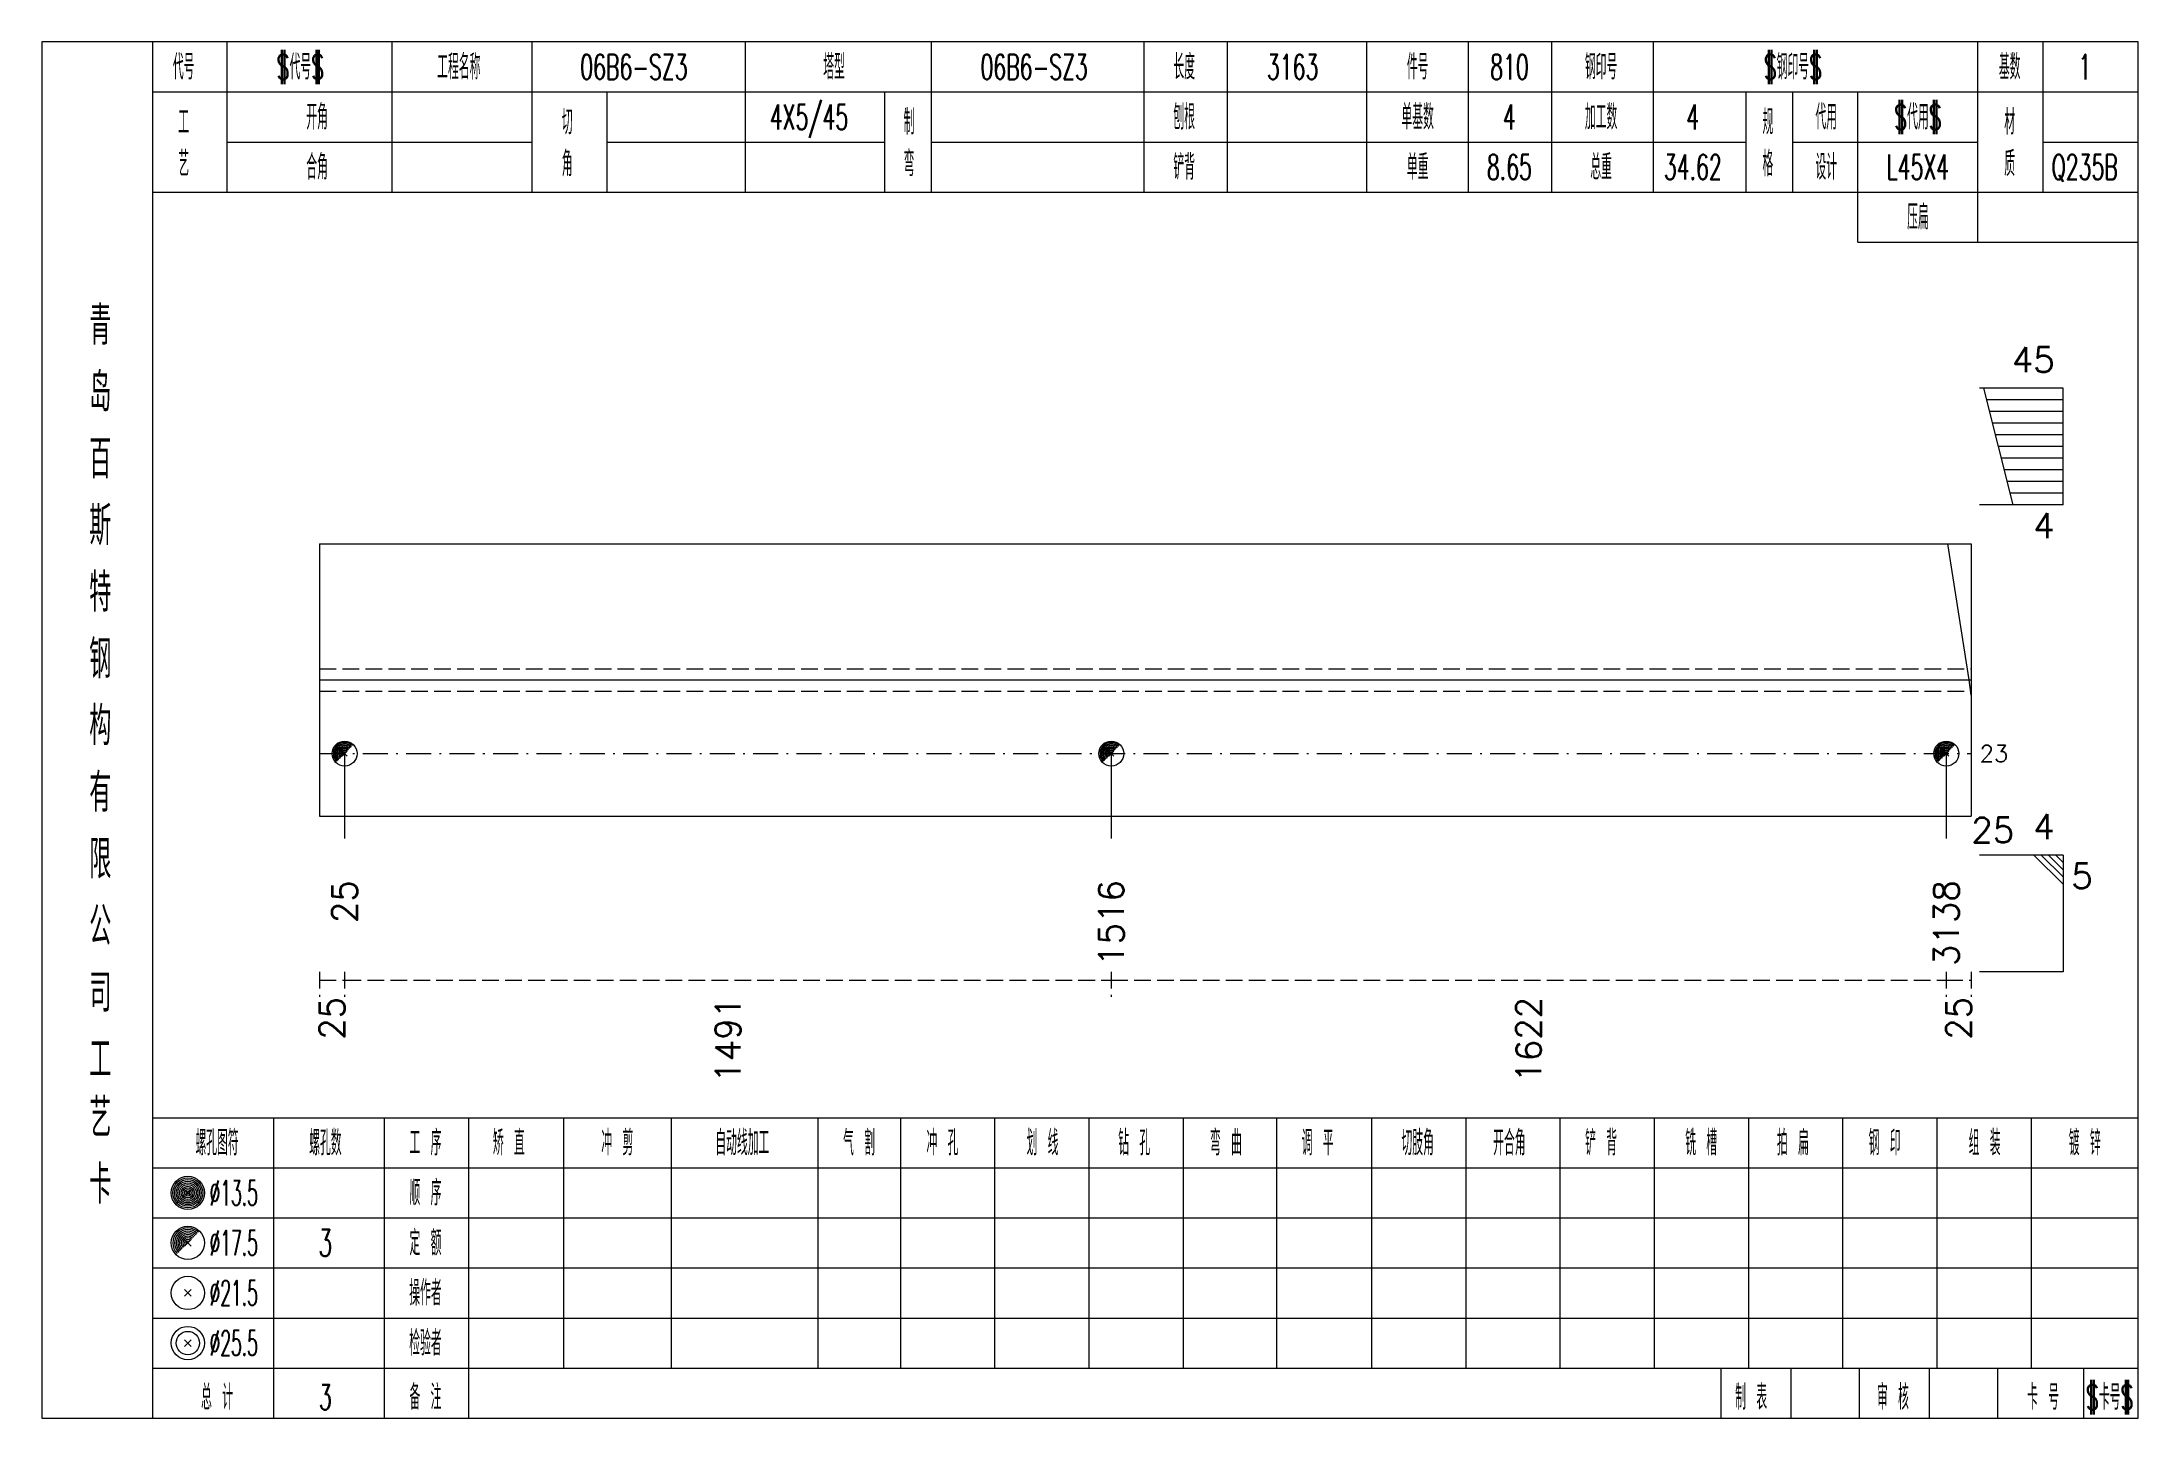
# Model space of a CAD drawing. Extents: x -533 to 8774, y 0 to 7979.
# Drawn here: x 4568.2 to 4819.6, y 2285.4 to 2450.4 of the extents above; entities that cross this region are included whole.
import ezdxf
from ezdxf.enums import TextEntityAlignment as Align

# ---------------------------------------------------------------- set-up
doc = ezdxf.new("R2010")
doc.units = 0
doc.header["$MEASUREMENT"] = 0
doc.linetypes.add('一点画线', pattern=[5.2, 3, -1, 0.2, -1])
doc.linetypes.add('虚线', pattern=[2.75, 2, -0.75])
doc.layers.get('0').update_dxf_attribs({"linetype": 'CONTINUOUS', "lineweight": 25})
for name, color, linetype, lineweight in [('1', 7, 'CONTINUOUS', 25), ('4', 7, 'CONTINUOUS', 25), ('5', 7, 'CONTINUOUS', 25)]:
    doc.layers.add(name, color=color, linetype=linetype, lineweight=lineweight)
doc.styles.get("Standard").update_dxf_attribs({"font": 'simplex.shx', "width": 0.7, "height": 3, "bigfont": 'gbhzfs.shx'})

msp = doc.modelspace()

# ---------------------------------------------------------------- texts
at = {"color": 7, "linetype": 'Continuous', "lineweight": 13}
for s, p in [('45', (4809.6, 2409.86)), ('4', (4809.6, 2353.86))]:
    msp.add_text(s, height=3, dxfattribs=at).set_placement(p, align=Align.BOTTOM_RIGHT)
msp.add_text('4', height=3, dxfattribs=at).set_placement((4809.6, 2393.86), align=Align.TOP_RIGHT)
msp.add_text('23', height=2, dxfattribs=at).set_placement((4800.6, 2365.03), align=Align.MIDDLE_LEFT)
msp.add_text('5', height=3, dxfattribs=at).set_placement((4811.6, 2351.86), align=Align.TOP_LEFT)
at = {"color": 8, "linetype": 'Continuous', "lineweight": 9}
for s, p in [('25', (4603, 2335.86)), ('1491', (4650.47, 2335.86)), ('1622', (4746.52, 2335.86)), ('25', (4798.1, 2335.86))]:
    msp.add_text(s, height=3, rotation=90, dxfattribs=at).set_placement(p, align=Align.MIDDLE_RIGHT)
at = {"layer": '1', "color": 7, "linetype": 'Continuous', "lineweight": 13}
msp.add_text('25', height=3, dxfattribs=at).set_placement((4799.6, 2355.86), align=Align.MIDDLE_LEFT)
for s, p in [('25', (4604.5, 2349.86)), ('1516', (4696.45, 2349.86)), ('3138', (4796.6, 2349.86))]:
    msp.add_text(s, height=3, rotation=90, dxfattribs=at).set_placement(p, align=Align.MIDDLE_RIGHT)
at = {"layer": '4', "color": 1, "linetype": 'Continuous', "lineweight": 13}
for s, height, width, p in [('代号', 3, 0.6, (4585.2, 2447.36)), ('$代号$', 3, 0.6, (4599.2, 2447.36)), ('工程名称', 3, 0.6, (4618.2, 2447.36)), ('06B6-SZ3', 3, 0.6, (4639.2, 2447.36)), ('塔型', 3, 0.6, (4663.2, 2447.36)), ('06B6-SZ3', 3, 0.6, (4687.2, 2447.36)), ('长度', 3, 0.6, (4705.2, 2447.36)), ('3163', 3, 0.6, (4718.2, 2447.36)), ('件号', 3, 0.6, (4733.2, 2447.36)), ('810', 3, 0.6, (4744.2, 2447.36)), ('钢印号', 3, 0.6, (4755.2, 2447.36)), ('$钢印号$', 3, 0.6, (4778.2, 2447.36)), ('基数', 3, 0.6, (4804.2, 2447.36)), ('1', 3, 0.6, (4813.2, 2447.36)), ('工', 3, 0.6, (4585.2, 2440.76)), ('开角', 3, 0.6, (4601.2, 2441.36)), ('切', 3, 0.6, (4631.2, 2440.76)), ('4X5/45', 3, 0.6, (4660.2, 2441.36)), ('制', 3, 0.6, (4672.2, 2440.76)), ('刨根', 3, 0.6, (4705.2, 2441.36)), ('单基数', 3, 0.6, (4733.2, 2441.36)), ('4', 3, 0.6, (4744.2, 2441.36)), ('加工数', 3, 0.6, (4755.2, 2441.36)), ('4', 3, 0.6, (4766.2, 2441.36)), ('规', 3, 0.6, (4775.2, 2440.76)), ('代用', 3, 0.6, (4782.2, 2441.36)), ('$代用$', 3, 0.6, (4793.2, 2441.36)), ('材', 3, 0.6, (4804.2, 2440.76)), ('艺', 3, 0.6, (4585.2, 2435.76)), ('合角', 3, 0.6, (4601.2, 2435.36)), ('角', 3, 0.6, (4631.2, 2435.76)), ('弯', 3, 0.6, (4672.2, 2435.76)), ('铲背', 3, 0.6, (4705.2, 2435.36)), ('单重', 3, 0.6, (4733.2, 2435.36)), ('8.65', 3, 0.6, (4744.2, 2435.36)), ('总重', 3, 0.6, (4755.2, 2435.36)), ('34.62', 3, 0.6, (4766.2, 2435.36)), ('格', 3, 0.6, (4775.2, 2435.76)), ('设计', 3, 0.6, (4782.2, 2435.36)), ('L45X4', 3, 0.6, (4793.2, 2435.36)), ('质', 3, 0.6, (4804.2, 2435.76)), ('Q235B', 3, 0.6, (4813.2, 2435.36)), ('压扁', 3, 0.6, (4793.2, 2429.36)), ('青', 4.6, 0.8, (4575.2, 2416.36)), ('岛', 4.6, 0.8, (4575.2, 2408.36)), ('百', 4.6, 0.8, (4575.2, 2400.36)), ('斯', 4.6, 0.8, (4575.2, 2392.36)), ('特', 4.6, 0.8, (4575.2, 2384.36)), ('钢', 4.6, 0.8, (4575.2, 2376.36)), ('构', 4.6, 0.8, (4575.2, 2368.36)), ('有', 4.6, 0.8, (4575.2, 2360.36)), ('限', 4.6, 0.8, (4575.2, 2352.36)), ('公', 4.6, 0.8, (4575.2, 2344.36)), ('司', 4.6, 0.8, (4575.2, 2336.36)), ('工', 4.6, 0.8, (4575.2, 2328.36)), ('艺', 4.6, 0.8, (4575.2, 2321.36)), ('螺孔图符', 3, 0.6, (4589.2, 2318.36)), ('螺孔数', 3, 0.6, (4602.2, 2318.36)), ('工 序', 3, 0.6, (4614.2, 2318.36)), ('矫 直', 3, 0.6, (4624.2, 2318.36)), ('冲 剪', 3, 0.6, (4637.2, 2318.36)), ('自动线加工', 3, 0.6, (4652.2, 2318.36)), ('气 割', 3, 0.6, (4666.2, 2318.36)), ('冲 孔', 3, 0.6, (4676.2, 2318.36)), ('划 线', 3, 0.6, (4688.2, 2318.36)), ('钻 孔', 3, 0.6, (4699.2, 2318.36)), ('弯 曲', 3, 0.6, (4710.2, 2318.36)), ('调 平', 3, 0.6, (4721.2, 2318.36)), ('切肢角', 3, 0.6, (4733.2, 2318.36)), ('开合角', 3, 0.6, (4744.2, 2318.36)), ('铲 背', 3, 0.6, (4755.2, 2318.36)), ('铣 槽', 3, 0.6, (4767.2, 2318.36)), ('拍 扁', 3, 0.6, (4778.2, 2318.36)), ('钢 印', 3, 0.6, (4789.2, 2318.36)), ('组 装', 3, 0.6, (4801.2, 2318.36)), ('镀 锌', 3, 0.6, (4813.2, 2318.36)), ('卡', 4.6, 0.8, (4575.2, 2313.36)), ('%%C13.5', 3, 0.5, (4591.2, 2312.36)), ('顺 序', 3, 0.6, (4614.2, 2312.36)), ('%%C17.5', 3, 0.5, (4591.2, 2306.36)), ('3', 3.2, 0.6, (4602.2, 2306.36)), ('定 额', 3, 0.6, (4614.2, 2306.36)), ('%%C21.5', 3, 0.5, (4591.2, 2300.36)), ('操作者', 3, 0.6, (4614.2, 2300.36)), ('%%C25.5', 3, 0.5, (4591.2, 2294.36)), ('检验者', 3, 0.6, (4614.2, 2294.36)), ('总 计', 3, 0.6, (4589.2, 2287.86)), ('3', 3, 0.6, (4602.2, 2287.86)), ('备 注', 3, 0.6, (4614.2, 2287.86)), ('制 表', 3, 0.6, (4773.2, 2287.86)), ('审 核', 3, 0.6, (4790.2, 2287.86)), ('卡 号', 3, 0.6, (4808.2, 2287.86)), ('$卡号$', 3, 0.6, (4816.2, 2287.86))]:
    msp.add_text(s, height=height, dxfattribs=dict(at, width=width)).set_placement(p, align=Align.MIDDLE_CENTER)

# ---------------------------------------------------------------- blocks, each defined once
blk = doc.blocks.new('孔17.5')
at = {"layer": '5', "color": 7, "linetype": 'Continuous', "lineweight": 0}
for p, q in [((-0.2, -0.2), (0.2, 0.2)), ((-0.2, 0.2), (0.2, -0.2))]:
    blk.add_line(p, q, dxfattribs=at)
at = {"layer": '5', "color": 7, "linetype": 'Continuous', "lineweight": 13}
blk.add_circle((0, 0), 1, dxfattribs=at)
for radius in [0.9, 0.8, 0.7, 0.6, 0.5, 0.4, 0.3, 0.2, 0.1]:
    blk.add_arc((0, 0), radius, 45, 225, dxfattribs=at)

# ---------------------------------------------------------------- linework, layer by layer
at = {"color": 7, "linetype": 'Continuous', "lineweight": 13}
for p, q in [((4810.6, 2408.86), (4800.6, 2408.86)), ((4804.6, 2394.86), (4801.1, 2408.86)), ((4810.6, 2394.86), (4810.6, 2408.86)), ((4810.6, 2407.46), (4801.45, 2407.46)), ((4810.6, 2406.06), (4801.8, 2406.06)), ((4810.6, 2404.66), (4802.15, 2404.66)), ((4810.6, 2403.26), (4802.5, 2403.26)), ((4810.6, 2401.86), (4802.85, 2401.86)), ((4810.6, 2400.46), (4803.2, 2400.46)), ((4810.6, 2399.06), (4803.55, 2399.06)), ((4810.6, 2397.66), (4803.9, 2397.66)), ((4810.6, 2396.26), (4804.25, 2396.26)), ((4810.6, 2394.86), (4800.6, 2394.86)), ((4799.35, 2373.86), (4796.78, 2390.2)), ((4799.6, 2372.05), (4799.35, 2373.86)), ((4604.5, 2365.03), (4604.5, 2354.86)), ((4696.45, 2365.03), (4696.45, 2354.86)), ((4796.6, 2365.03), (4796.6, 2354.86)), ((4810.6, 2352.86), (4800.6, 2352.86)), ((4807.1, 2352.86), (4810.6, 2349.36)), ((4807.97, 2352.86), (4810.6, 2350.24)), ((4808.85, 2352.86), (4810.6, 2351.11)), ((4809.72, 2352.86), (4810.6, 2351.99)), ((4810.6, 2352.86), (4810.6, 2338.86)), ((4810.6, 2338.86), (4800.6, 2338.86))]:
    msp.add_line(p, q, dxfattribs=at)
at = {"color": 7, "linetype": 'Continuous', "lineweight": 18}
for p, q in [((4601.5, 2390.2), (4601.5, 2357.53)), ((4601.5, 2390.2), (4799.6, 2390.2)), ((4799.6, 2390.2), (4799.6, 2357.53)), ((4601.5, 2373.86), (4799.6, 2373.86))]:
    msp.add_line(p, q, dxfattribs=at)
at = {"color": 1, "linetype": '虚线', "lineweight": 18}
for p, q in [((4601.5, 2375.2), (4799.6, 2375.2)), ((4601.5, 2372.53), (4799.6, 2372.53))]:
    msp.add_line(p, q, dxfattribs=at)
at = {"color": 3, "linetype": '一点画线', "lineweight": 13}
msp.add_line((4601.5, 2365.03), (4799.6, 2365.03), dxfattribs=at)
at = {"color": 8, "linetype": '虚线', "lineweight": 9}
for p, q in [((4601.5, 2338.86), (4601.5, 2335.86)), ((4604.5, 2338.86), (4604.5, 2335.86)), ((4604.5, 2338.86), (4604.5, 2335.86)), ((4696.45, 2338.86), (4696.45, 2335.86)), ((4696.45, 2338.86), (4696.45, 2335.86)), ((4796.6, 2338.86), (4796.6, 2335.86)), ((4796.6, 2338.86), (4796.6, 2335.86)), ((4799.6, 2338.86), (4799.6, 2335.86)), ((4601.5, 2337.86), (4604.5, 2337.86)), ((4604.5, 2337.86), (4696.45, 2337.86)), ((4696.45, 2337.86), (4796.6, 2337.86)), ((4796.6, 2337.86), (4799.6, 2337.86))]:
    msp.add_line(p, q, dxfattribs=at)
at = {"layer": '1', "color": 7, "linetype": 'Continuous', "lineweight": 18}
msp.add_line((4601.5, 2357.53), (4799.6, 2357.53), dxfattribs=at)
at = {"layer": '4', "color": 1, "linetype": 'Continuous', "lineweight": 18}
for p, q in [((4581.5, 2285.36), (4581.5, 2450.36)), ((4590.4, 2432.36), (4590.4, 2450.36)), ((4610.2, 2432.36), (4610.2, 2450.36)), ((4627, 2432.36), (4627, 2450.36)), ((4652.6, 2432.36), (4652.6, 2450.36)), ((4674.9, 2432.36), (4674.9, 2450.36)), ((4700.4, 2432.36), (4700.4, 2450.36)), ((4710.4, 2432.36), (4710.4, 2450.36)), ((4727.1, 2432.36), (4727.1, 2450.36)), ((4739.3, 2432.36), (4739.3, 2450.36)), ((4749.3, 2432.36), (4749.3, 2450.36)), ((4761.5, 2432.36), (4761.5, 2450.36)), ((4800.4, 2426.36), (4800.4, 2450.36)), ((4808.2, 2432.36), (4808.2, 2450.36)), ((4581.5, 2444.36), (4819.6, 2444.36)), ((4636, 2432.36), (4636, 2444.36)), ((4669.3, 2432.36), (4669.3, 2444.36)), ((4772.6, 2432.36), (4772.6, 2444.36)), ((4778.2, 2432.36), (4778.2, 2444.36)), ((4786, 2426.36), (4786, 2444.36)), ((4590.4, 2438.36), (4627, 2438.36)), ((4636, 2438.36), (4669.3, 2438.36)), ((4674.9, 2438.36), (4772.6, 2438.36)), ((4778.2, 2438.36), (4800.4, 2438.36)), ((4808.2, 2438.36), (4819.6, 2438.36)), ((4581.5, 2432.36), (4819.6, 2432.36)), ((4786, 2426.36), (4819.6, 2426.36)), ((4581.5, 2321.36), (4819.6, 2321.36)), ((4596, 2285.36), (4596, 2321.36)), ((4609.3, 2285.36), (4609.3, 2321.36)), ((4619.4, 2285.36), (4619.4, 2321.36)), ((4630.8, 2291.36), (4630.8, 2321.36)), ((4643.7, 2291.36), (4643.7, 2321.36)), ((4661.3, 2291.36), (4661.3, 2321.36)), ((4671.2, 2291.36), (4671.2, 2321.36)), ((4682.5, 2291.36), (4682.5, 2321.36)), ((4693.8, 2291.36), (4693.8, 2321.36)), ((4705.1, 2291.36), (4705.1, 2321.36)), ((4716.3, 2291.36), (4716.3, 2321.36)), ((4727.7, 2291.36), (4727.7, 2321.36)), ((4739, 2291.36), (4739, 2321.36)), ((4750.3, 2291.36), (4750.3, 2321.36)), ((4761.6, 2291.36), (4761.6, 2321.36)), ((4772.9, 2291.36), (4772.9, 2321.36)), ((4784.2, 2291.36), (4784.2, 2321.36)), ((4795.5, 2291.36), (4795.5, 2321.36)), ((4806.8, 2291.36), (4806.8, 2321.36)), ((4581.5, 2315.36), (4819.6, 2315.36)), ((4581.5, 2309.36), (4819.6, 2309.36)), ((4581.5, 2303.36), (4819.6, 2303.36)), ((4581.5, 2297.36), (4819.6, 2297.36)), ((4581.5, 2291.36), (4819.6, 2291.36)), ((4769.6, 2285.36), (4769.6, 2291.36)), ((4778, 2285.36), (4778, 2291.36)), ((4786.2, 2285.36), (4786.2, 2291.36)), ((4794.6, 2285.36), (4794.6, 2291.36)), ((4802.8, 2285.36), (4802.8, 2291.36)), ((4813.1, 2285.36), (4813.1, 2291.36))]:
    msp.add_line(p, q, dxfattribs=at)
at = {"layer": '4', "color": 7, "linetype": 'Continuous', "lineweight": 13}
for p, q in [((4585.5, 2312.16), (4585.9, 2312.56)), ((4585.9, 2312.16), (4585.5, 2312.56)), ((4585.3, 2299.96), (4586.1, 2300.76)), ((4586.1, 2299.96), (4585.3, 2300.76)), ((4585.3, 2293.96), (4586.1, 2294.76)), ((4586.1, 2293.96), (4585.3, 2294.76))]:
    msp.add_line(p, q, dxfattribs=at)
at = {"layer": '4', "color": 7, "linetype": 'Continuous', "lineweight": 0}
for p, q in [((4585.3, 2305.96), (4586.1, 2306.76)), ((4585.3, 2306.76), (4586.1, 2305.96))]:
    msp.add_line(p, q, dxfattribs=at)
at = {"layer": '4', "color": 1, "linetype": 'Continuous', "lineweight": 18}
msp.add_lwpolyline([(4568.2, 2450.36), (4568.2, 2285.36), (4819.6, 2285.36), (4819.6, 2450.36)], close=True, dxfattribs=at)
at = {"layer": '4', "color": 7, "linetype": 'Continuous', "lineweight": 13}
for centre, radius in [((4585.7, 2312.36), 2), ((4585.7, 2312.36), 1.8), ((4585.7, 2312.36), 1.6), ((4585.7, 2312.36), 1.4), ((4585.7, 2312.36), 1.2), ((4585.7, 2312.36), 1), ((4585.7, 2312.36), 0.8), ((4585.7, 2312.36), 0.6), ((4585.7, 2312.36), 0.4), ((4585.7, 2312.36), 0.2), ((4585.7, 2306.36), 2), ((4585.7, 2300.36), 2), ((4585.7, 2294.36), 2), ((4585.7, 2294.36), 1.4)]:
    msp.add_circle(centre, radius, dxfattribs=at)
for radius in [1.8, 1.6, 1.4, 1.2, 1, 0.8, 0.6, 0.4, 0.2]:
    msp.add_arc((4585.7, 2306.36), radius, 45, 225, dxfattribs=at)

# ---------------------------------------------------------------- block references
at = {"layer": '1', "color": 7, "linetype": 'Continuous', "lineweight": 13, "xscale": 1.5, "yscale": 1.5, "zscale": 1.5}
for p in [(4604.5, 2365.03), (4696.45, 2365.03), (4796.6, 2365.03)]:
    msp.add_blockref('孔17.5', p, dxfattribs=at)

msp.set_redraw_order([(e.dxf.handle, doc.entitydb.next_handle()) for e in msp.query("TEXT MTEXT ATTDEF DIMENSION ARC_DIMENSION")])  # texts and dimensions are drawn at this point

doc.saveas('drawing.dxf')
